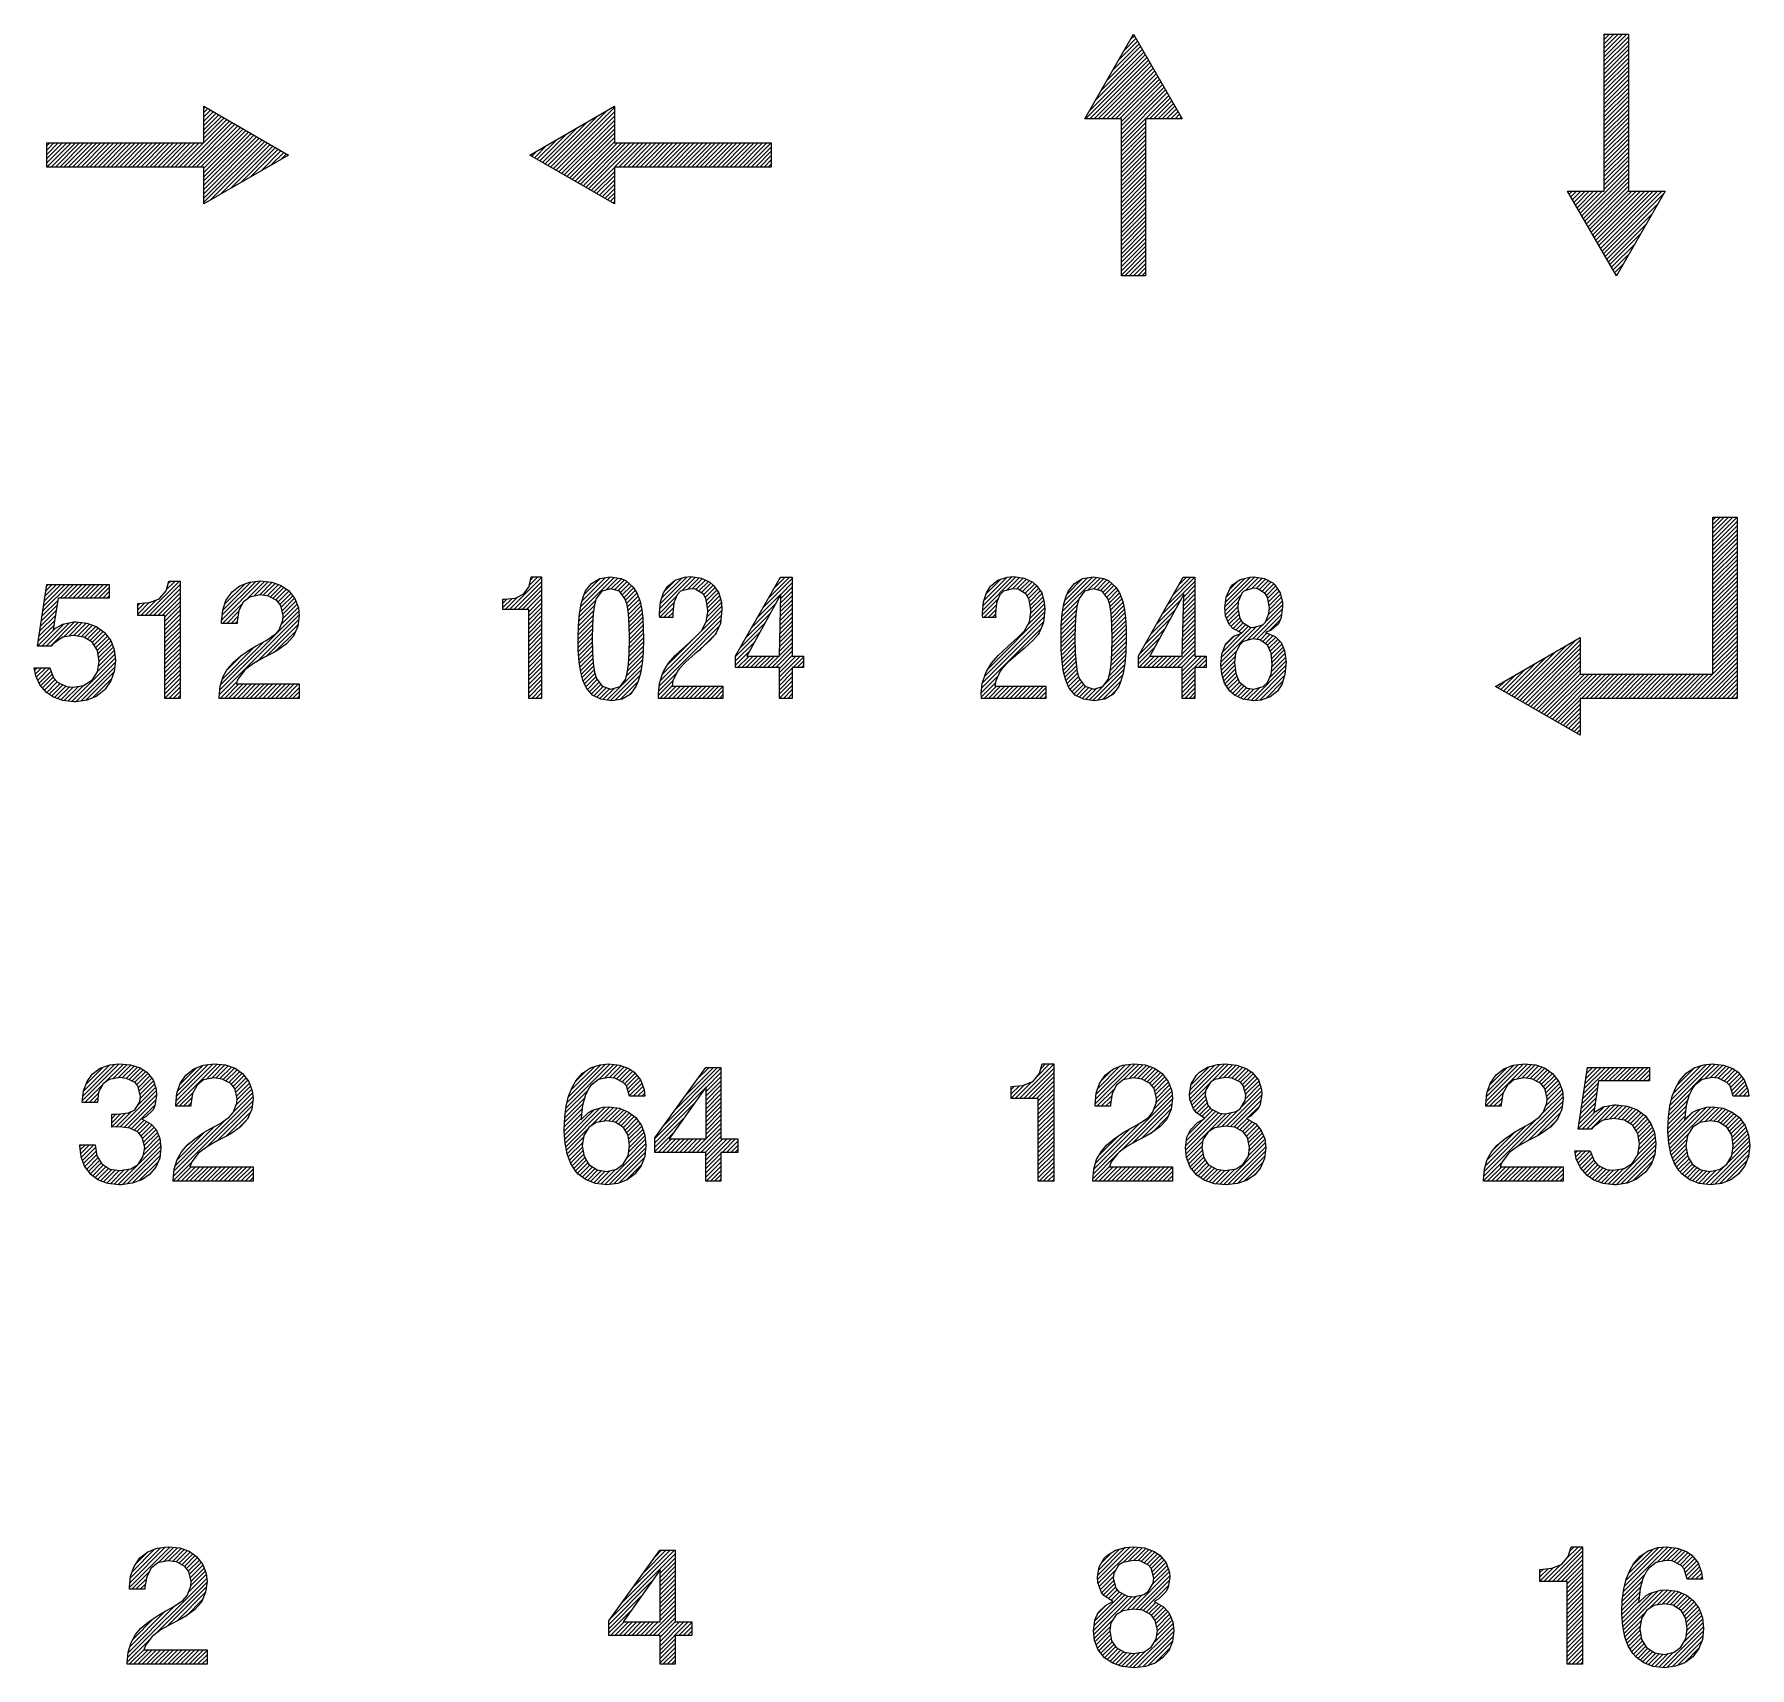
# Model space of a CAD drawing. Header units: inches. Extents: x -0.05 to 7.05, y 2.24 to 9.
import ezdxf

# ---------------------------------------------------------------- set-up
doc = ezdxf.new("R2010")
doc.units = ezdxf.units.IN
doc.header["$MEASUREMENT"] = 0

msp = doc.modelspace()

# ---------------------------------------------------------------- hatches: boundary and pattern name
h = msp.add_hatch()
h.set_pattern_fill('ANSI31', color=256, scale=0.1)
h.paths.add_polyline_path([(4.5, 9), (4.2979, 8.65), (4.45, 8.65), (4.45, 8), (4.55, 8), (4.55, 8.65), (4.7021, 8.65)])
h = msp.add_hatch()
h.set_pattern_fill('ANSI31', color=256, scale=0.1)
h.paths.add_polyline_path([(6.7021, 8.35), (6.55, 8.35), (6.55, 9), (6.45, 9), (6.45, 8.35), (6.2979, 8.35), (6.5, 8)])
h = msp.add_hatch()
h.set_pattern_fill('ANSI31', color=256, scale=0.1)
h.paths.add_polyline_path([(0, 8.55), (0.65, 8.55), (0.65, 8.7021), (1, 8.5), (0.65, 8.2979), (0.65, 8.45), (0, 8.45)])
h = msp.add_hatch()
h.set_pattern_fill('ANSI31', color=256, scale=0.1)
h.paths.add_polyline_path([(2.35, 8.45), (3, 8.45), (3, 8.55), (2.35, 8.55), (2.35, 8.7021), (2, 8.5), (2.35, 8.2979)])
h = msp.add_hatch()
h.set_pattern_fill('ANSI31', color=256, scale=0.1)
h.paths.add_polyline_path([(7, 7), (6.9, 7), (6.9, 6.35), (6.35, 6.35), (6.35, 6.5021), (6, 6.3), (6.35, 6.0979), (6.35, 6.25), (7, 6.25)])
h = msp.add_hatch()
h.set_pattern_fill('ANSI31', color=256, scale=0.1)
h.paths.add_polyline_path([(3.0391, 6.6813), (2.8982, 6.4256), (3.0334, 6.4256)], flags=16)
h.paths.add_polyline_path([(1.9953, 6.2503), (1.9953, 6.6182), (1.8888, 6.6182), (1.8888, 6.6608), (1.8953, 6.6608), (1.9412, 6.6657), (1.9756, 6.6829), (1.9969, 6.714), (2.0051, 6.7534), (2.0485, 6.7534), (2.0485, 6.2503)])
h.paths.add_polyline_path([(2.2345, 6.2929), (2.2321, 6.2978), (2.2198, 6.3249), (2.2116, 6.3593), (2.205, 6.4011), (2.2009, 6.4502), (2.2001, 6.4977), (2.2017, 6.5526), (2.2058, 6.6002), (2.2124, 6.6411), (2.2222, 6.6739), (2.2312, 6.696), (2.2558, 6.7263), (2.2894, 6.746), (2.3332, 6.7529), (2.3779, 6.746), (2.3984, 6.737), (2.4279, 6.71), (2.4434, 6.687), (2.4574, 6.651), (2.4639, 6.6174), (2.468, 6.583), (2.4697, 6.5395), (2.4705, 6.4969), (2.4688, 6.442), (2.4647, 6.3945), (2.4582, 6.3544), (2.4492, 6.3208), (2.4394, 6.2987), (2.4156, 6.2667), (2.3828, 6.247), (2.3391, 6.2402), (2.2943, 6.2462), (2.2599, 6.2634)])
h.paths.add_polyline_path([(2.5336, 6.2503), (2.5328, 6.2577), (2.5328, 6.2692), (2.5368, 6.3118), (2.5491, 6.3511), (2.5541, 6.3617), (2.5745, 6.3953), (2.6024, 6.4281), (2.6204, 6.4445), (2.6442, 6.4658), (2.6835, 6.5018), (2.7089, 6.5264), (2.7114, 6.5297), (2.731, 6.5666), (2.7376, 6.6075), (2.7376, 6.6149), (2.731, 6.6592), (2.7187, 6.6813), (2.6851, 6.7018), (2.6638, 6.7042), (2.6245, 6.6936), (2.6098, 6.6788), (2.5958, 6.6452), (2.5917, 6.601), (2.5917, 6.5952), (2.5917, 6.5846), (2.5385, 6.5846), (2.5377, 6.5936), (2.5377, 6.6026), (2.5418, 6.6493), (2.5541, 6.6878), (2.5713, 6.7149), (2.6016, 6.7394), (2.6401, 6.7517), (2.6663, 6.7542), (2.7105, 6.7485), (2.7458, 6.7313), (2.7613, 6.7181), (2.7826, 6.687), (2.7933, 6.6469), (2.7949, 6.6182), (2.7917, 6.5748), (2.7892, 6.5608), (2.772, 6.5215), (2.7671, 6.5141), (2.7458, 6.4896), (2.7089, 6.456), (2.7024, 6.4502), (2.6827, 6.4347), (2.6458, 6.4019), (2.6196, 6.3732), (2.6114, 6.3626), (2.5926, 6.3232), (2.5893, 6.3011), (2.7998, 6.3011), (2.7998, 6.2503)])
h.paths.add_polyline_path([(2.8523, 6.3781), (2.8523, 6.4265), (3.0383, 6.7526), (3.0866, 6.7526), (3.0866, 6.4256), (3.1333, 6.4256), (3.1333, 6.3781), (3.0866, 6.3781), (3.0866, 6.2503), (3.0334, 6.2503), (3.0334, 6.3781)])
h.paths.add_polyline_path([(2.4115, 6.5551), (2.4082, 6.6018), (2.4025, 6.6379), (2.3951, 6.6616), (2.3713, 6.6944), (2.3353, 6.7042), (2.2976, 6.6936), (2.2747, 6.6633), (2.2673, 6.637), (2.2624, 6.6002), (2.2591, 6.5526), (2.2583, 6.4986), (2.2591, 6.442), (2.2624, 6.3953), (2.2681, 6.3593), (2.2755, 6.3331), (2.2992, 6.3003), (2.3353, 6.2888), (2.3361, 6.2888), (2.3738, 6.2995), (2.3959, 6.329), (2.4033, 6.3544), (2.4082, 6.3904), (2.4115, 6.4379), (2.4123, 6.4961), (2.4123, 6.4986)], flags=16)
h = msp.add_hatch()
h.set_pattern_fill('ANSI31', color=256, scale=0.1)
h.paths.add_polyline_path([(3.8707, 6.2503), (3.8707, 6.2577), (3.8699, 6.2692), (3.874, 6.3118), (3.8871, 6.3511), (3.8912, 6.3617), (3.9117, 6.3953), (3.9403, 6.4281), (3.9575, 6.4445), (3.9813, 6.4658), (4.0206, 6.5018), (4.046, 6.5264), (4.0485, 6.5297), (4.069, 6.5666), (4.0747, 6.6075), (4.0747, 6.6149), (4.0681, 6.6592), (4.0559, 6.6813), (4.0223, 6.7018), (4.001, 6.7042), (3.9616, 6.6936), (3.9469, 6.6788), (3.933, 6.6452), (3.9289, 6.601), (3.9289, 6.5952), (3.9297, 6.5846), (3.8756, 6.5846), (3.8748, 6.5936), (3.8748, 6.6026), (3.8789, 6.6493), (3.8912, 6.6878), (3.9084, 6.7149), (3.9387, 6.7394), (3.9772, 6.7517), (4.0034, 6.7542), (4.0477, 6.7485), (4.0837, 6.7313), (4.0985, 6.7181), (4.1198, 6.687), (4.1304, 6.6469), (4.1329, 6.6182), (4.1288, 6.5748), (4.1263, 6.5608), (4.1091, 6.5215), (4.105, 6.5141), (4.0837, 6.4896), (4.0468, 6.456), (4.0395, 6.4502), (4.0206, 6.4347), (3.9829, 6.4019), (3.9567, 6.3732), (3.9485, 6.3626), (3.9297, 6.3232), (3.9264, 6.3011), (4.137, 6.3011), (4.137, 6.2503)])
h.paths.add_polyline_path([(4.2107, 6.3593), (4.2042, 6.4011), (4.2009, 6.4502), (4.2001, 6.4977), (4.2009, 6.5526), (4.205, 6.6002), (4.2115, 6.6411), (4.2214, 6.6739), (4.2312, 6.696), (4.2558, 6.7263), (4.2885, 6.746), (4.3328, 6.7528), (4.377, 6.746), (4.3975, 6.737), (4.427, 6.71), (4.4426, 6.687), (4.4565, 6.651), (4.4631, 6.6174), (4.4672, 6.583), (4.4696, 6.5395), (4.4696, 6.4969), (4.4688, 6.442), (4.4647, 6.3945), (4.4573, 6.3544), (4.4483, 6.3208), (4.4393, 6.2987), (4.4147, 6.2667), (4.3819, 6.247), (4.3387, 6.2402), (4.2935, 6.2462), (4.259, 6.2634), (4.2336, 6.2929), (4.2312, 6.2978), (4.2197, 6.3249)])
h.paths.add_polyline_path([(4.5204, 6.3781), (4.5204, 6.4265), (4.7064, 6.7526), (4.7547, 6.7526), (4.7547, 6.4256), (4.8014, 6.4256), (4.8014, 6.3781), (4.7547, 6.3781), (4.7547, 6.2503), (4.7015, 6.2503), (4.7015, 6.3781)])
h.paths.add_polyline_path([(4.8653, 6.3519), (4.8621, 6.3888), (4.8662, 6.4338), (4.8801, 6.4707), (4.885, 6.4781), (4.9145, 6.5076), (4.9489, 6.5199), (4.9112, 6.5395), (4.8957, 6.5567), (4.8817, 6.592), (4.8785, 6.6256), (4.8834, 6.6698), (4.8998, 6.7059), (4.9104, 6.7198), (4.9424, 6.7419), (4.9825, 6.7526), (4.9989, 6.7534), (5.0423, 6.7468), (5.0767, 6.7288), (5.0857, 6.7198), (5.107, 6.6878), (5.1169, 6.6469), (5.1177, 6.6288), (5.112, 6.5846), (5.1005, 6.5592), (5.0702, 6.5322), (5.0464, 6.5223), (5.0866, 6.5059), (5.1111, 6.4814), (5.1259, 6.4478), (5.1319, 6.4004), (5.1275, 6.3503), (5.1161, 6.3109), (5.0964, 6.2806), (5.0661, 6.2561), (5.0284, 6.2429), (4.9973, 6.2405), (4.9538, 6.2462), (4.9178, 6.2634), (4.8989, 6.2806), (4.8768, 6.3126)])
h.paths.add_polyline_path([(4.4106, 6.4379), (4.4123, 6.4961), (4.4123, 6.4986), (4.4106, 6.5551), (4.4073, 6.6018), (4.4016, 6.6379), (4.3951, 6.6616), (4.3705, 6.6944), (4.3344, 6.7042), (4.2967, 6.6936), (4.2746, 6.6633), (4.2672, 6.637), (4.2615, 6.6002), (4.2582, 6.5526), (4.2574, 6.4986), (4.2582, 6.442), (4.2623, 6.3953), (4.2672, 6.3593), (4.2754, 6.3331), (4.2984, 6.3003), (4.3352, 6.2888), (4.3729, 6.2995), (4.3951, 6.329), (4.4024, 6.3544), (4.4082, 6.3904)], flags=16)
h.paths.add_polyline_path([(5.0612, 6.601), (5.0636, 6.6256), (5.0554, 6.669), (5.0456, 6.6846), (5.012, 6.705), (4.9964, 6.7067), (4.9571, 6.6944), (4.9489, 6.6854), (4.9342, 6.6501), (4.9325, 6.6231), (4.9407, 6.5813), (4.9497, 6.5658), (4.9833, 6.5453), (4.9964, 6.5436), (5.0358, 6.5551), (5.0464, 6.5658)], flags=16)
h.paths.add_polyline_path([(4.708, 6.6813), (4.5671, 6.4256), (4.7015, 6.4256)], flags=16)
h.paths.add_polyline_path([(5.0702, 6.4379), (5.0554, 6.4707), (5.0235, 6.492), (4.9948, 6.4961), (4.9546, 6.4855), (4.9391, 6.4707), (4.9227, 6.4363), (4.9186, 6.3994), (4.9235, 6.3527), (4.9383, 6.3183), (4.9391, 6.3167), (4.9702, 6.2929), (4.9981, 6.2888), (5.0374, 6.2995), (5.0546, 6.3159), (5.0702, 6.3503), (5.0751, 6.3904)], flags=16)
h = msp.add_hatch()
h.set_pattern_fill('ANSI31', color=256, scale=0.1)
h.paths.add_polyline_path([(1.0441, 6.2503), (0.7139, 6.2503), (0.7139, 6.2544), (0.718, 6.3003), (0.7294, 6.3404), (0.7475, 6.3724), (0.7712, 6.3994), (0.8032, 6.4265), (0.8425, 6.4535), (0.8663, 6.4674), (0.9081, 6.4896), (0.9449, 6.5158), (0.9613, 6.5346), (0.9769, 6.5739), (0.9785, 6.5928), (0.9687, 6.6346), (0.9523, 6.6551), (0.9171, 6.6739), (0.8827, 6.6788), (0.84, 6.6698), (0.813, 6.6485), (0.7942, 6.6141), (0.7876, 6.569), (0.7876, 6.5608), (0.7237, 6.5608), (0.7237, 6.569), (0.7286, 6.6157), (0.7417, 6.6551), (0.7668, 6.6908), (0.7991, 6.7157), (0.8384, 6.7313), (0.8843, 6.7363), (0.931, 6.7313), (0.9703, 6.7173), (1.0006, 6.6968), (1.0269, 6.6641), (1.0416, 6.6256), (1.0441, 6.592), (1.0391, 6.5485), (1.0208, 6.5076), (0.9924, 6.4756), (0.9564, 6.4494), (0.94, 6.4396), (0.899, 6.4191), (0.8556, 6.3945), (0.8237, 6.3708), (0.8179, 6.365), (0.7909, 6.3298), (0.7835, 6.3101), (1.0441, 6.3101)])
h.paths.add_polyline_path([(0.5516, 6.2503), (0.4886, 6.2503), (0.4886, 6.5936), (0.3763, 6.5936), (0.3763, 6.6428), (0.4247, 6.6477), (0.4615, 6.6616), (0.4681, 6.6657), (0.4935, 6.696), (0.5049, 6.7362), (0.5516, 6.7362)])
h.paths.add_polyline_path([(0.2788, 6.3617), (0.2649, 6.3224), (0.2411, 6.2888), (0.2362, 6.2831), (0.2034, 6.2585), (0.1658, 6.2429), (0.1215, 6.2364), (0.1117, 6.2364), (0.0666, 6.2413), (0.0273, 6.2552), (-0.0014, 6.2749), (-0.0292, 6.306), (-0.0465, 6.3437), (-0.0522, 6.3765), (0.0125, 6.3765), (0.0273, 6.3355), (0.0437, 6.3175), (0.0805, 6.2995), (0.1084, 6.2962), (0.1518, 6.3036), (0.1862, 6.3249), (0.1871, 6.3257), (0.2092, 6.3601), (0.2165, 6.4035), (0.2092, 6.4478), (0.187, 6.4827), (0.1535, 6.5035), (0.11, 6.5109), (0.1092, 6.5109), (0.0666, 6.5035), (0.0584, 6.4994), (0.024, 6.474), (0.0175, 6.4666), (-0.0383, 6.4666), (0.0003, 6.7222), (0.2575, 6.7222), (0.2575, 6.6657), (0.0461, 6.6657), (0.0265, 6.5354), (0.0664, 6.558), (0.1109, 6.5666), (0.1199, 6.5666), (0.1649, 6.5617), (0.2043, 6.5477), (0.237, 6.524), (0.2387, 6.5231), (0.2641, 6.4904), (0.2788, 6.4519), (0.2837, 6.4068)])
h = msp.add_hatch()
h.set_pattern_fill('ANSI31', color=256, scale=0.1)
h.paths.add_polyline_path([(0.8106, 4.6969), (0.836, 4.6641), (0.8507, 4.6256), (0.854, 4.5928), (0.8482, 4.5486), (0.8309, 4.5077), (0.8024, 4.4757), (0.7663, 4.4495), (0.7499, 4.4405), (0.7081, 4.4191), (0.6647, 4.3946), (0.6328, 4.3708), (0.627, 4.3651), (0.6, 4.3307), (0.5926, 4.3102), (0.854, 4.3102), (0.854, 4.2504), (0.523, 4.2504), (0.523, 4.2545), (0.5271, 4.3003), (0.5394, 4.3405), (0.5574, 4.3724), (0.5803, 4.4003), (0.6123, 4.4265), (0.6516, 4.4536), (0.6762, 4.4675), (0.7172, 4.4896), (0.7548, 4.5158), (0.7712, 4.5347), (0.786, 4.574), (0.7876, 4.5928), (0.7778, 4.6346), (0.7614, 4.6551), (0.7262, 4.674), (0.6918, 4.6789), (0.6491, 4.6699), (0.6221, 4.6486), (0.6033, 4.6141), (0.5967, 4.5691), (0.5967, 4.5609), (0.5336, 4.5609), (0.5336, 4.5691), (0.5377, 4.6158), (0.5516, 4.6551), (0.5748, 4.6893), (0.609, 4.7166), (0.6475, 4.7313), (0.6933, 4.7363), (0.7401, 4.7321), (0.7794, 4.7182)])
h.paths.add_polyline_path([(0.414, 4.7018), (0.4394, 4.6707), (0.4525, 4.6314), (0.4542, 4.6068), (0.4468, 4.5625), (0.4394, 4.547), (0.4091, 4.5175), (0.3935, 4.5093), (0.432, 4.4872), (0.4525, 4.465), (0.4681, 4.4273), (0.4722, 4.3905), (0.4673, 4.3462), (0.4509, 4.3085), (0.4255, 4.2782), (0.3927, 4.2561), (0.3534, 4.2422), (0.3075, 4.2364), (0.2985, 4.2364), (0.2526, 4.2414), (0.2141, 4.2553), (0.1793, 4.2805), (0.1805, 4.2807), (0.1559, 4.3126), (0.1412, 4.3511), (0.1363, 4.397), (0.1363, 4.4019), (0.1993, 4.4019), (0.2067, 4.3561), (0.2272, 4.3225), (0.2608, 4.3012), (0.3026, 4.2946), (0.3476, 4.302), (0.378, 4.32), (0.3993, 4.3544), (0.405, 4.3905), (0.3952, 4.4323), (0.378, 4.4536), (0.3435, 4.4708), (0.3026, 4.4757), (0.2682, 4.4739), (0.2682, 4.5289), (0.2772, 4.5289), (0.2895, 4.5281), (0.3378, 4.5339), (0.364, 4.5461), (0.3845, 4.5789), (0.3878, 4.6035), (0.3771, 4.6453), (0.3657, 4.66), (0.3296, 4.6764), (0.3026, 4.6797), (0.2583, 4.6715), (0.2329, 4.6535), (0.2141, 4.6199), (0.2092, 4.5765), (0.1466, 4.5765), (0.1518, 4.6256), (0.1666, 4.6641), (0.1879, 4.6936), (0.2206, 4.7182), (0.26, 4.7329), (0.2985, 4.7362), (0.346, 4.7321), (0.3861, 4.7198)])
h = msp.add_hatch()
h.set_pattern_fill('ANSI31', color=256, scale=0.1)
h.paths.add_polyline_path([(2.7302, 4.642), (2.577, 4.4257), (2.7302, 4.4257)], flags=16)
h.paths.add_polyline_path([(2.2517, 4.7207), (2.2911, 4.7329), (2.3255, 4.7362), (2.3722, 4.7313), (2.4107, 4.7174), (2.4328, 4.7018), (2.4582, 4.6707), (2.4729, 4.6305), (2.477, 4.6027), (2.4123, 4.6027), (2.4, 4.6453), (2.3869, 4.66), (2.3517, 4.6772), (2.3255, 4.6797), (2.2845, 4.6715), (2.2525, 4.6469), (2.2444, 4.6363), (2.2296, 4.6043), (2.2181, 4.5642), (2.2124, 4.5142), (2.2116, 4.5052), (2.2435, 4.5347), (2.2616, 4.5445), (2.3025, 4.5568), (2.3263, 4.5584), (2.3713, 4.5527), (2.409, 4.5371), (2.4385, 4.5142), (2.4623, 4.4814), (2.4762, 4.4421), (2.4811, 4.3987), (2.4762, 4.3536), (2.4615, 4.3151), (2.4361, 4.2823), (2.4361, 4.2815), (2.4033, 4.2569), (2.364, 4.2414), (2.3185, 4.2363), (2.2722, 4.2414), (2.2337, 4.2561), (2.2009, 4.2799), (2.1878, 4.2954), (2.1682, 4.3266), (2.1542, 4.3643), (2.146, 4.4077), (2.1428, 4.4568), (2.1428, 4.4642), (2.1444, 4.5158), (2.151, 4.5617), (2.1608, 4.6027), (2.1747, 4.6387), (2.1903, 4.6658), (2.2181, 4.6977)])
h.paths.add_polyline_path([(2.7286, 4.7223), (2.7917, 4.7223), (2.7917, 4.4257), (2.8613, 4.4257), (2.8613, 4.37), (2.7917, 4.37), (2.7917, 4.2504), (2.7294, 4.2504), (2.7294, 4.37), (2.518, 4.37), (2.518, 4.4306)])
h.paths.add_polyline_path([(2.4131, 4.3978), (2.4066, 4.4421), (2.3877, 4.4732), (2.3533, 4.4953), (2.3189, 4.5011), (2.2747, 4.4937), (2.2444, 4.4732), (2.2239, 4.4396), (2.2173, 4.397), (2.2247, 4.3528), (2.2444, 4.32), (2.2788, 4.2979), (2.3173, 4.2913), (2.3591, 4.3003), (2.3869, 4.3208), (2.4074, 4.3552)], flags=16)
h = msp.add_hatch()
h.set_pattern_fill('ANSI31', color=256, scale=0.1)
h.paths.add_polyline_path([(3.9936, 4.6428), (4.0419, 4.6477), (4.0788, 4.6617), (4.0854, 4.6658), (4.1108, 4.6961), (4.1222, 4.7362), (4.1697, 4.7362), (4.1697, 4.2504), (4.1058, 4.2504), (4.1058, 4.5937), (3.9936, 4.5937)])
h.paths.add_polyline_path([(4.359, 4.6551), (4.383, 4.6894), (4.4172, 4.7166), (4.4557, 4.7313), (4.5015, 4.7363), (4.5483, 4.7321), (4.5876, 4.7182), (4.6187, 4.6969), (4.6441, 4.6641), (4.6589, 4.6256), (4.6622, 4.5928), (4.6564, 4.5486), (4.6392, 4.5101), (4.6368, 4.5052), (4.6097, 4.4757), (4.5737, 4.4495), (4.5573, 4.4405), (4.5163, 4.4191), (4.4729, 4.3946), (4.4409, 4.3708), (4.4352, 4.3651), (4.4082, 4.3307), (4.4008, 4.3102), (4.6622, 4.3102), (4.6622, 4.2504), (4.3311, 4.2504), (4.3311, 4.2545), (4.3352, 4.3003), (4.3475, 4.3405), (4.3656, 4.3724), (4.3885, 4.4003), (4.4205, 4.4265), (4.4598, 4.4536), (4.4844, 4.4675), (4.5253, 4.4896), (4.563, 4.5158), (4.5794, 4.5347), (4.5941, 4.574), (4.5958, 4.5928), (4.586, 4.6346), (4.5696, 4.6551), (4.5343, 4.674), (4.4999, 4.6789), (4.4573, 4.6699), (4.4303, 4.6486), (4.4114, 4.6141), (4.4049, 4.5691), (4.4049, 4.5609), (4.3418, 4.5609), (4.3418, 4.5691), (4.3459, 4.6158)])
h.paths.add_polyline_path([(4.7392, 4.6543), (4.7605, 4.6895), (4.7728, 4.7018), (4.8072, 4.7231), (4.8481, 4.7338), (4.8817, 4.7362), (4.9276, 4.7313), (4.9669, 4.7174), (4.9907, 4.7018), (5.0177, 4.6699), (5.0308, 4.6305), (5.0317, 4.6117), (5.0243, 4.5683), (5.0161, 4.5502), (4.9866, 4.5207), (4.9678, 4.5101), (5.0063, 4.488), (5.0276, 4.4642), (5.044, 4.4265), (5.048, 4.3888), (5.0431, 4.3446), (5.0267, 4.3061), (5.003, 4.2774), (4.9702, 4.2553), (4.9309, 4.2414), (4.8835, 4.2363), (4.835, 4.2405), (4.7949, 4.2536), (4.7598, 4.2773), (4.7605, 4.2774), (4.7343, 4.3094), (4.7195, 4.3487), (4.7154, 4.3888), (4.7211, 4.4331), (4.7359, 4.4642), (4.7646, 4.4937), (4.7957, 4.5101), (4.7596, 4.5355), (4.7482, 4.5502), (4.7334, 4.5887), (4.7318, 4.6117)])
h.paths.add_polyline_path([(4.9653, 4.6068), (4.9546, 4.6477), (4.9432, 4.6608), (4.9071, 4.6781), (4.8817, 4.6805), (4.8375, 4.6723), (4.8195, 4.6608), (4.799, 4.6264), (4.7973, 4.6068), (4.808, 4.565), (4.8203, 4.5511), (4.8563, 4.5322), (4.8817, 4.5298), (4.9243, 4.5388), (4.9424, 4.5511), (4.9628, 4.5855)], flags=16)
h.paths.add_polyline_path([(4.9809, 4.3905), (4.9719, 4.4323), (4.9546, 4.4552), (4.9194, 4.474), (4.8817, 4.479), (4.8367, 4.4716), (4.8088, 4.4552), (4.7875, 4.4216), (4.7826, 4.3905), (4.7908, 4.347), (4.8088, 4.32), (4.8432, 4.3003), (4.8817, 4.2946), (4.9252, 4.302), (4.9546, 4.3208), (4.9759, 4.3544)], flags=16)
h = msp.add_hatch()
h.set_pattern_fill('ANSI31', color=256, scale=0.1)
h.paths.add_polyline_path([(5.964, 4.6158), (5.9772, 4.6551), (6.0022, 4.6909), (6.0345, 4.7166), (6.073, 4.7313), (6.1196, 4.7363), (6.1664, 4.7321), (6.2057, 4.7182), (6.2361, 4.6969), (6.2623, 4.6641), (6.277, 4.6256), (6.2795, 4.5928), (6.2746, 4.5486), (6.2563, 4.5076), (6.2279, 4.4757), (6.1918, 4.4495), (6.1754, 4.4405), (6.1345, 4.4191), (6.091, 4.3946), (6.0591, 4.3708), (6.0533, 4.3651), (6.0263, 4.3307), (6.0181, 4.3102), (6.2795, 4.3102), (6.2795, 4.2504), (5.9493, 4.2504), (5.9493, 4.2545), (5.9534, 4.3003), (5.9649, 4.3405), (5.9829, 4.3724), (6.0066, 4.4003), (6.0378, 4.4265), (6.0779, 4.4536), (6.1017, 4.4675), (6.1427, 4.4896), (6.1803, 4.5158), (6.1967, 4.5347), (6.2123, 4.574), (6.2139, 4.5928), (6.2041, 4.6346), (6.1877, 4.6551), (6.1525, 4.674), (6.1181, 4.6789), (6.0755, 4.6699), (6.0484, 4.6486), (6.0296, 4.6141), (6.023, 4.5691), (6.023, 4.5609), (5.9591, 4.5609), (5.9591, 4.5691)])
h.paths.add_polyline_path([(6.3803, 4.7223), (6.6375, 4.7223), (6.6375, 4.6658), (6.4253, 4.6658), (6.4065, 4.5355), (6.4452, 4.5587), (6.49, 4.5666), (6.4991, 4.5666), (6.5449, 4.5617), (6.5843, 4.5478), (6.617, 4.524), (6.6187, 4.5232), (6.6433, 4.4904), (6.658, 4.4519), (6.6629, 4.4069), (6.6588, 4.3618), (6.6449, 4.3225), (6.6211, 4.2889), (6.6154, 4.284), (6.5834, 4.2586), (6.5449, 4.243), (6.5007, 4.2364), (6.4909, 4.2364), (6.4458, 4.2414), (6.4065, 4.2553), (6.3786, 4.2749), (6.3508, 4.3061), (6.3336, 4.3438), (6.3278, 4.3765), (6.3917, 4.3765), (6.4073, 4.3356), (6.4237, 4.3176), (6.4597, 4.2995), (6.4884, 4.2963), (6.5318, 4.3036), (6.5654, 4.3244), (6.5884, 4.3602), (6.5957, 4.4036), (6.5892, 4.4478), (6.5679, 4.4814), (6.5671, 4.4822), (6.5335, 4.5035), (6.4892, 4.5109), (6.4458, 4.5035), (6.4376, 4.4994), (6.404, 4.474), (6.3975, 4.4667), (6.3417, 4.4667)])
h.paths.add_polyline_path([(6.7317, 4.6027), (6.7457, 4.6387), (6.7612, 4.6658), (6.7891, 4.6977), (6.8227, 4.7207), (6.862, 4.7329), (6.8964, 4.7362), (6.9431, 4.7313), (6.9816, 4.7174), (7.0038, 4.7018), (7.0292, 4.6707), (7.0439, 4.6305), (7.048, 4.6027), (6.9833, 4.6027), (6.971, 4.6453), (6.9579, 4.66), (6.9218, 4.6772), (6.8964, 4.6797), (6.8555, 4.6715), (6.8235, 4.6469), (6.8153, 4.6363), (6.8006, 4.6043), (6.7891, 4.5642), (6.7834, 4.5142), (6.7825, 4.5052), (6.8145, 4.5347), (6.8325, 4.5445), (6.8735, 4.5568), (6.8972, 4.5584), (6.9423, 4.5527), (6.98, 4.5371), (7.0095, 4.5142), (7.0332, 4.4814), (7.0472, 4.4421), (7.0521, 4.3987), (7.0472, 4.3536), (7.0324, 4.3151), (7.007, 4.2823), (7.007, 4.2815), (6.9743, 4.2569), (6.9349, 4.2414), (6.8895, 4.2363), (6.8432, 4.2414), (6.8038, 4.2561), (6.7719, 4.2799), (6.7588, 4.2954), (6.7391, 4.3266), (6.7252, 4.3643), (6.717, 4.4077), (6.7137, 4.4568), (6.7137, 4.4642), (6.7154, 4.5158), (6.7219, 4.5617)])
h.paths.add_polyline_path([(6.9841, 4.3978), (6.9775, 4.4421), (6.9587, 4.4732), (6.9243, 4.4953), (6.8899, 4.5011), (6.8456, 4.4937), (6.8153, 4.4732), (6.7948, 4.4396), (6.7883, 4.397), (6.7956, 4.3528), (6.8153, 4.32), (6.8497, 4.2979), (6.8882, 4.2913), (6.93, 4.3003), (6.9579, 4.3208), (6.9784, 4.3552)], flags=16)
h = msp.add_hatch()
h.set_pattern_fill('ANSI31', color=256, scale=0.1)
h.paths.add_polyline_path([(0.55, 2.7322), (0.5893, 2.7183), (0.6197, 2.6969), (0.6459, 2.6642), (0.6598, 2.6257), (0.6631, 2.5929), (0.6573, 2.5487), (0.64, 2.5078), (0.6115, 2.4757), (0.5754, 2.4495), (0.559, 2.4405), (0.5181, 2.4192), (0.4738, 2.3946), (0.4427, 2.3709), (0.4361, 2.3651), (0.4099, 2.3307), (0.4017, 2.3102), (0.6631, 2.3102), (0.6631, 2.2504), (0.3321, 2.2504), (0.3321, 2.2545), (0.3362, 2.3004), (0.3485, 2.3405), (0.3665, 2.3733), (0.3894, 2.4004), (0.4214, 2.4266), (0.4615, 2.4536), (0.4853, 2.4675), (0.5263, 2.4897), (0.5639, 2.5159), (0.5803, 2.5347), (0.5959, 2.5741), (0.5975, 2.5929), (0.5877, 2.6347), (0.5713, 2.6552), (0.5361, 2.674), (0.5009, 2.6789), (0.4591, 2.6699), (0.4312, 2.6486), (0.4132, 2.6142), (0.4058, 2.5691), (0.4058, 2.5609), (0.3427, 2.5609), (0.3427, 2.5691), (0.3468, 2.6158), (0.3607, 2.6552), (0.3851, 2.6912), (0.4181, 2.7166), (0.4566, 2.7314), (0.5028, 2.7364)])
h = msp.add_hatch()
h.set_pattern_fill('ANSI31', color=256, scale=0.1)
h.paths.add_polyline_path([(2.5385, 2.7223), (2.6016, 2.7223), (2.6016, 2.4258), (2.6704, 2.4258), (2.6704, 2.37), (2.6016, 2.37), (2.6016, 2.2504), (2.5393, 2.2504), (2.5393, 2.37), (2.3271, 2.37), (2.3271, 2.4307)])
h.paths.add_polyline_path([(2.5393, 2.6421), (2.3861, 2.4258), (2.5393, 2.4258)], flags=16)
h = msp.add_hatch()
h.set_pattern_fill('ANSI31', color=256, scale=0.1)
h.paths.add_polyline_path([(4.3918, 2.7019), (4.4254, 2.7232), (4.4672, 2.7338), (4.4999, 2.7363), (4.5458, 2.7322), (4.5851, 2.7174), (4.6089, 2.7019), (4.6359, 2.6699), (4.649, 2.6306), (4.6507, 2.6117), (4.6433, 2.5683), (4.6343, 2.5503), (4.6048, 2.5208), (4.586, 2.5101), (4.6245, 2.488), (4.6466, 2.4643), (4.663, 2.4266), (4.6671, 2.3889), (4.6613, 2.3446), (4.6458, 2.3061), (4.622, 2.2783), (4.5892, 2.2553), (4.5499, 2.2414), (4.5022, 2.2363), (4.4532, 2.2406), (4.4139, 2.2545), (4.3801, 2.2765), (4.3533, 2.3102), (4.3385, 2.3487), (4.3344, 2.3889), (4.3402, 2.4331), (4.3541, 2.4643), (4.3836, 2.4938), (4.4147, 2.5101), (4.3778, 2.5355), (4.3664, 2.5503), (4.3525, 2.5888), (4.3508, 2.6117), (4.3574, 2.6543), (4.3787, 2.6896)])
h.paths.add_polyline_path([(4.5819, 2.5863), (4.5843, 2.6068), (4.5737, 2.6478), (4.5622, 2.6609), (4.5261, 2.6781), (4.4999, 2.6806), (4.4565, 2.6724), (4.4385, 2.6609), (4.418, 2.6265), (4.4155, 2.6068), (4.427, 2.5659), (4.4385, 2.5511), (4.4753, 2.5323), (4.4999, 2.5298), (4.5425, 2.5388), (4.5614, 2.5511)], flags=16)
h.paths.add_polyline_path([(4.5901, 2.4323), (4.5728, 2.4553), (4.5376, 2.4741), (4.4999, 2.479), (4.4557, 2.4716), (4.4278, 2.4553), (4.4057, 2.4217), (4.4016, 2.3905), (4.409, 2.3471), (4.4278, 2.3201), (4.4622, 2.3004), (4.4999, 2.2947), (4.5442, 2.302), (4.5728, 2.3209), (4.5941, 2.3545), (4.5991, 2.3905)], flags=16)
h = msp.add_hatch()
h.set_pattern_fill('ANSI31', color=256, scale=0.1)
h.paths.add_polyline_path([(6.1836, 2.6429), (6.2328, 2.6478), (6.2688, 2.6617), (6.2754, 2.6666), (6.3008, 2.6961), (6.3123, 2.7363), (6.3598, 2.7363), (6.3598, 2.2504), (6.2959, 2.2504), (6.2959, 2.5937), (6.1836, 2.5937)])
h.paths.add_polyline_path([(6.5703, 2.6658), (6.599, 2.6978), (6.6318, 2.7207), (6.6711, 2.7338), (6.7055, 2.7363), (6.7522, 2.7314), (6.7907, 2.7174), (6.8129, 2.7019), (6.8383, 2.6707), (6.853, 2.6306), (6.8571, 2.6027), (6.7932, 2.6027), (6.7801, 2.6453), (6.7678, 2.6601), (6.7317, 2.6781), (6.7063, 2.6797), (6.6646, 2.6715), (6.6326, 2.647), (6.6252, 2.6363), (6.6097, 2.6052), (6.599, 2.5642), (6.5925, 2.5142), (6.5916, 2.5052), (6.6236, 2.5347), (6.6416, 2.5446), (6.6826, 2.5568), (6.7063, 2.5585), (6.7514, 2.5527), (6.7899, 2.5372), (6.8186, 2.5142), (6.8423, 2.4815), (6.8563, 2.4421), (6.8612, 2.3987), (6.8563, 2.3537), (6.8415, 2.3151), (6.8166, 2.2819), (6.7834, 2.257), (6.7448, 2.2422), (6.6987, 2.2363), (6.6523, 2.2414), (6.6138, 2.2562), (6.5818, 2.2799), (6.5679, 2.2955), (6.549, 2.3266), (6.5351, 2.3643), (6.5261, 2.4077), (6.5228, 2.4569), (6.5228, 2.4643), (6.5245, 2.5159), (6.531, 2.5618), (6.5408, 2.6027), (6.5556, 2.6388)])
h.paths.add_polyline_path([(6.7866, 2.4421), (6.7678, 2.4733), (6.7334, 2.4954), (6.699, 2.5011), (6.6555, 2.4938), (6.6252, 2.4733), (6.6039, 2.4397), (6.5974, 2.3971), (6.6047, 2.3528), (6.6252, 2.3201), (6.6588, 2.2979), (6.6973, 2.2914), (6.7391, 2.3004), (6.767, 2.3209), (6.7875, 2.3553), (6.7932, 2.3979)], flags=16)

# ---------------------------------------------------------------- linework, layer by layer
for points in [[(4.45, 8), (4.45, 8.65), (4.2979, 8.65), (4.5, 9), (4.7021, 8.65), (4.55, 8.65), (4.55, 8)], [(6.55, 9), (6.55, 8.35), (6.7021, 8.35), (6.5, 8), (6.2979, 8.35), (6.45, 8.35), (6.45, 9)], [(0, 8.55), (0.65, 8.55), (0.65, 8.7021), (1, 8.5), (0.65, 8.2979), (0.65, 8.45), (0, 8.45)], [(3, 8.45), (2.35, 8.45), (2.35, 8.2979), (2, 8.5), (2.35, 8.7021), (2.35, 8.55), (3, 8.55)], [(7, 6.25), (6.35, 6.25), (6.35, 6.0979), (6, 6.3), (6.35, 6.5021), (6.35, 6.35), (6.9, 6.35), (6.9, 7), (7, 7)], [(1.9953, 6.2503), (1.9953, 6.6182), (1.8888, 6.6182), (1.8888, 6.6608), (1.8953, 6.6608), (1.9412, 6.6657), (1.9756, 6.6829), (1.9969, 6.714), (2.0051, 6.7534), (2.0485, 6.7534), (2.0485, 6.2503)], [(2.2345, 6.2929), (2.2321, 6.2978), (2.2198, 6.3249), (2.2116, 6.3593), (2.205, 6.4011), (2.2009, 6.4502), (2.2001, 6.4977), (2.2017, 6.5526), (2.2058, 6.6002), (2.2124, 6.6411), (2.2222, 6.6739), (2.2312, 6.696), (2.2558, 6.7263), (2.2894, 6.746), (2.3332, 6.7529), (2.3779, 6.746), (2.3984, 6.737), (2.4279, 6.71), (2.4434, 6.687), (2.4574, 6.651), (2.4639, 6.6174), (2.468, 6.583), (2.4697, 6.5395), (2.4705, 6.4969), (2.4688, 6.442), (2.4647, 6.3945), (2.4582, 6.3544), (2.4492, 6.3208), (2.4394, 6.2987), (2.4156, 6.2667), (2.3828, 6.247), (2.3391, 6.2402), (2.2943, 6.2462), (2.2599, 6.2634)], [(2.5336, 6.2503), (2.5328, 6.2577), (2.5328, 6.2692), (2.5368, 6.3118), (2.5491, 6.3511), (2.5541, 6.3617), (2.5745, 6.3953), (2.6024, 6.4281), (2.6204, 6.4445), (2.6442, 6.4658), (2.6835, 6.5018), (2.7089, 6.5264), (2.7114, 6.5297), (2.731, 6.5666), (2.7376, 6.6075), (2.7376, 6.6149), (2.731, 6.6592), (2.7187, 6.6813), (2.6851, 6.7018), (2.6638, 6.7042), (2.6245, 6.6936), (2.6098, 6.6788), (2.5958, 6.6452), (2.5917, 6.601), (2.5917, 6.5952), (2.5917, 6.5846), (2.5385, 6.5846), (2.5377, 6.5936), (2.5377, 6.6026), (2.5418, 6.6493), (2.5541, 6.6878), (2.5713, 6.7149), (2.6016, 6.7394), (2.6401, 6.7517), (2.6663, 6.7542), (2.7105, 6.7485), (2.7458, 6.7313), (2.7613, 6.7181), (2.7826, 6.687), (2.7933, 6.6469), (2.7949, 6.6182), (2.7917, 6.5748), (2.7892, 6.5608), (2.772, 6.5215), (2.7671, 6.5141), (2.7458, 6.4896), (2.7089, 6.456), (2.7024, 6.4502), (2.6827, 6.4347), (2.6458, 6.4019), (2.6196, 6.3732), (2.6114, 6.3626), (2.5926, 6.3232), (2.5893, 6.3011), (2.7998, 6.3011), (2.7998, 6.2503)], [(2.8523, 6.3781), (2.8523, 6.4265), (3.0383, 6.7526), (3.0866, 6.7526), (3.0866, 6.4256), (3.1333, 6.4256), (3.1333, 6.3781), (3.0866, 6.3781), (3.0866, 6.2503), (3.0334, 6.2503), (3.0334, 6.3781)], [(3.8707, 6.2503), (3.8707, 6.2577), (3.8699, 6.2692), (3.874, 6.3118), (3.8871, 6.3511), (3.8912, 6.3617), (3.9117, 6.3953), (3.9403, 6.4281), (3.9575, 6.4445), (3.9813, 6.4658), (4.0206, 6.5018), (4.046, 6.5264), (4.0485, 6.5297), (4.069, 6.5666), (4.0747, 6.6075), (4.0747, 6.6149), (4.0681, 6.6592), (4.0559, 6.6813), (4.0223, 6.7018), (4.001, 6.7042), (3.9616, 6.6936), (3.9469, 6.6788), (3.933, 6.6452), (3.9289, 6.601), (3.9289, 6.5952), (3.9297, 6.5846), (3.8756, 6.5846), (3.8748, 6.5936), (3.8748, 6.6026), (3.8789, 6.6493), (3.8912, 6.6878), (3.9084, 6.7149), (3.9387, 6.7394), (3.9772, 6.7517), (4.0034, 6.7542), (4.0477, 6.7485), (4.0837, 6.7313), (4.0985, 6.7181), (4.1198, 6.687), (4.1304, 6.6469), (4.1329, 6.6182), (4.1288, 6.5748), (4.1263, 6.5608), (4.1091, 6.5215), (4.105, 6.5141), (4.0837, 6.4896), (4.0468, 6.456), (4.0395, 6.4502), (4.0206, 6.4347), (3.9829, 6.4019), (3.9567, 6.3732), (3.9485, 6.3626), (3.9297, 6.3232), (3.9264, 6.3011), (4.137, 6.3011), (4.137, 6.2503)], [(4.2107, 6.3593), (4.2042, 6.4011), (4.2009, 6.4502), (4.2001, 6.4977), (4.2009, 6.5526), (4.205, 6.6002), (4.2115, 6.6411), (4.2214, 6.6739), (4.2312, 6.696), (4.2558, 6.7263), (4.2885, 6.746), (4.3328, 6.7528), (4.377, 6.746), (4.3975, 6.737), (4.427, 6.71), (4.4426, 6.687), (4.4565, 6.651), (4.4631, 6.6174), (4.4672, 6.583), (4.4696, 6.5395), (4.4696, 6.4969), (4.4688, 6.442), (4.4647, 6.3945), (4.4573, 6.3544), (4.4483, 6.3208), (4.4393, 6.2987), (4.4147, 6.2667), (4.3819, 6.247), (4.3387, 6.2402), (4.2935, 6.2462), (4.259, 6.2634), (4.2336, 6.2929), (4.2312, 6.2978), (4.2197, 6.3249)], [(4.5204, 6.3781), (4.5204, 6.4265), (4.7064, 6.7526), (4.7547, 6.7526), (4.7547, 6.4256), (4.8014, 6.4256), (4.8014, 6.3781), (4.7547, 6.3781), (4.7547, 6.2503), (4.7015, 6.2503), (4.7015, 6.3781)], [(4.8653, 6.3519), (4.8621, 6.3888), (4.8662, 6.4338), (4.8801, 6.4707), (4.885, 6.4781), (4.9145, 6.5076), (4.9489, 6.5199), (4.9112, 6.5395), (4.8957, 6.5567), (4.8817, 6.592), (4.8785, 6.6256), (4.8834, 6.6698), (4.8998, 6.7059), (4.9104, 6.7198), (4.9424, 6.7419), (4.9825, 6.7526), (4.9989, 6.7534), (5.0423, 6.7468), (5.0767, 6.7288), (5.0857, 6.7198), (5.107, 6.6878), (5.1169, 6.6469), (5.1177, 6.6288), (5.112, 6.5846), (5.1005, 6.5592), (5.0702, 6.5322), (5.0464, 6.5223), (5.0866, 6.5059), (5.1111, 6.4814), (5.1259, 6.4478), (5.1319, 6.4004), (5.1275, 6.3503), (5.1161, 6.3109), (5.0964, 6.2806), (5.0661, 6.2561), (5.0284, 6.2429), (4.9973, 6.2405), (4.9538, 6.2462), (4.9178, 6.2634), (4.8989, 6.2806), (4.8768, 6.3126)], [(0.2788, 6.3617), (0.2649, 6.3224), (0.2411, 6.2888), (0.2362, 6.2831), (0.2034, 6.2585), (0.1658, 6.2429), (0.1215, 6.2364), (0.1117, 6.2364), (0.0666, 6.2413), (0.0273, 6.2552), (-0.0014, 6.2749), (-0.0292, 6.306), (-0.0465, 6.3437), (-0.0522, 6.3765), (0.0125, 6.3765), (0.0273, 6.3355), (0.0437, 6.3175), (0.0805, 6.2995), (0.1084, 6.2962), (0.1518, 6.3036), (0.1862, 6.3249), (0.1871, 6.3257), (0.2092, 6.3601), (0.2165, 6.4035), (0.2092, 6.4478), (0.187, 6.4827), (0.1535, 6.5035), (0.11, 6.5109), (0.1092, 6.5109), (0.0666, 6.5035), (0.0584, 6.4994), (0.024, 6.474), (0.0175, 6.4666), (-0.0383, 6.4666), (0.0003, 6.7222), (0.2575, 6.7222), (0.2575, 6.6657), (0.0461, 6.6657), (0.0265, 6.5354), (0.0664, 6.558), (0.1109, 6.5666), (0.1199, 6.5666), (0.1649, 6.5617), (0.2043, 6.5477), (0.237, 6.524), (0.2387, 6.5231), (0.2641, 6.4904), (0.2788, 6.4519), (0.2837, 6.4068)], [(0.5516, 6.2503), (0.4886, 6.2503), (0.4886, 6.5936), (0.3763, 6.5936), (0.3763, 6.6428), (0.4247, 6.6477), (0.4615, 6.6616), (0.4681, 6.6657), (0.4935, 6.696), (0.5049, 6.7362), (0.5516, 6.7362)], [(1.0441, 6.2503), (0.7139, 6.2503), (0.7139, 6.2544), (0.718, 6.3003), (0.7294, 6.3404), (0.7475, 6.3724), (0.7712, 6.3994), (0.8032, 6.4265), (0.8425, 6.4535), (0.8663, 6.4674), (0.9081, 6.4896), (0.9449, 6.5158), (0.9613, 6.5346), (0.9769, 6.5739), (0.9785, 6.5928), (0.9687, 6.6346), (0.9523, 6.6551), (0.9171, 6.6739), (0.8827, 6.6788), (0.84, 6.6698), (0.813, 6.6485), (0.7942, 6.6141), (0.7876, 6.569), (0.7876, 6.5608), (0.7237, 6.5608), (0.7237, 6.569), (0.7286, 6.6157), (0.7417, 6.6551), (0.7668, 6.6908), (0.7991, 6.7157), (0.8384, 6.7313), (0.8843, 6.7363), (0.931, 6.7313), (0.9703, 6.7173), (1.0006, 6.6968), (1.0269, 6.6641), (1.0416, 6.6256), (1.0441, 6.592), (1.0391, 6.5485), (1.0208, 6.5076), (0.9924, 6.4756), (0.9564, 6.4494), (0.94, 6.4396), (0.899, 6.4191), (0.8556, 6.3945), (0.8237, 6.3708), (0.8179, 6.365), (0.7909, 6.3298), (0.7835, 6.3101), (1.0441, 6.3101)], [(2.4115, 6.5551), (2.4082, 6.6018), (2.4025, 6.6379), (2.3951, 6.6616), (2.3713, 6.6944), (2.3353, 6.7042), (2.2976, 6.6936), (2.2747, 6.6633), (2.2673, 6.637), (2.2624, 6.6002), (2.2591, 6.5526), (2.2583, 6.4986), (2.2591, 6.442), (2.2624, 6.3953), (2.2681, 6.3593), (2.2755, 6.3331), (2.2992, 6.3003), (2.3353, 6.2888), (2.3361, 6.2888), (2.3738, 6.2995), (2.3959, 6.329), (2.4033, 6.3544), (2.4082, 6.3904), (2.4115, 6.4379), (2.4123, 6.4961), (2.4123, 6.4986)], [(3.0391, 6.6813), (2.8982, 6.4256), (3.0334, 6.4256)], [(4.4106, 6.4379), (4.4123, 6.4961), (4.4123, 6.4986), (4.4106, 6.5551), (4.4073, 6.6018), (4.4016, 6.6379), (4.3951, 6.6616), (4.3705, 6.6944), (4.3344, 6.7042), (4.2967, 6.6936), (4.2746, 6.6633), (4.2672, 6.637), (4.2615, 6.6002), (4.2582, 6.5526), (4.2574, 6.4986), (4.2582, 6.442), (4.2623, 6.3953), (4.2672, 6.3593), (4.2754, 6.3331), (4.2984, 6.3003), (4.3352, 6.2888), (4.3729, 6.2995), (4.3951, 6.329), (4.4024, 6.3544), (4.4082, 6.3904)], [(4.708, 6.6813), (4.5671, 6.4256), (4.7015, 6.4256)], [(5.0612, 6.601), (5.0636, 6.6256), (5.0554, 6.669), (5.0456, 6.6846), (5.012, 6.705), (4.9964, 6.7067), (4.9571, 6.6944), (4.9489, 6.6854), (4.9342, 6.6501), (4.9325, 6.6231), (4.9407, 6.5813), (4.9497, 6.5658), (4.9833, 6.5453), (4.9964, 6.5436), (5.0358, 6.5551), (5.0464, 6.5658)], [(5.0702, 6.4379), (5.0554, 6.4707), (5.0235, 6.492), (4.9948, 6.4961), (4.9546, 6.4855), (4.9391, 6.4707), (4.9227, 6.4363), (4.9186, 6.3994), (4.9235, 6.3527), (4.9383, 6.3183), (4.9391, 6.3167), (4.9702, 6.2929), (4.9981, 6.2888), (5.0374, 6.2995), (5.0546, 6.3159), (5.0702, 6.3503), (5.0751, 6.3904)], [(0.414, 4.7018), (0.4394, 4.6707), (0.4525, 4.6314), (0.4542, 4.6068), (0.4468, 4.5625), (0.4394, 4.547), (0.4091, 4.5175), (0.3935, 4.5093), (0.432, 4.4872), (0.4525, 4.465), (0.4681, 4.4273), (0.4722, 4.3905), (0.4673, 4.3462), (0.4509, 4.3085), (0.4255, 4.2782), (0.3927, 4.2561), (0.3534, 4.2422), (0.3075, 4.2364), (0.2985, 4.2364), (0.2526, 4.2414), (0.2141, 4.2553), (0.1793, 4.2805), (0.1805, 4.2807), (0.1559, 4.3126), (0.1412, 4.3511), (0.1363, 4.397), (0.1363, 4.4019), (0.1993, 4.4019), (0.2067, 4.3561), (0.2272, 4.3225), (0.2608, 4.3012), (0.3026, 4.2946), (0.3476, 4.302), (0.378, 4.32), (0.3993, 4.3544), (0.405, 4.3905), (0.3952, 4.4323), (0.378, 4.4536), (0.3435, 4.4708), (0.3026, 4.4757), (0.2682, 4.4739), (0.2682, 4.5289), (0.2772, 4.5289), (0.2895, 4.5281), (0.3378, 4.5339), (0.364, 4.5461), (0.3845, 4.5789), (0.3878, 4.6035), (0.3771, 4.6453), (0.3657, 4.66), (0.3296, 4.6764), (0.3026, 4.6797), (0.2583, 4.6715), (0.2329, 4.6535), (0.2141, 4.6199), (0.2092, 4.5765), (0.1466, 4.5765), (0.1518, 4.6256), (0.1666, 4.6641), (0.1879, 4.6936), (0.2206, 4.7182), (0.26, 4.7329), (0.2985, 4.7362), (0.346, 4.7321), (0.3861, 4.7198)], [(0.8106, 4.6969), (0.836, 4.6641), (0.8507, 4.6256), (0.854, 4.5928), (0.8482, 4.5486), (0.8309, 4.5077), (0.8024, 4.4757), (0.7663, 4.4495), (0.7499, 4.4405), (0.7081, 4.4191), (0.6647, 4.3946), (0.6328, 4.3708), (0.627, 4.3651), (0.6, 4.3307), (0.5926, 4.3102), (0.854, 4.3102), (0.854, 4.2504), (0.523, 4.2504), (0.523, 4.2545), (0.5271, 4.3003), (0.5394, 4.3405), (0.5574, 4.3724), (0.5803, 4.4003), (0.6123, 4.4265), (0.6516, 4.4536), (0.6762, 4.4675), (0.7172, 4.4896), (0.7548, 4.5158), (0.7712, 4.5347), (0.786, 4.574), (0.7876, 4.5928), (0.7778, 4.6346), (0.7614, 4.6551), (0.7262, 4.674), (0.6918, 4.6789), (0.6491, 4.6699), (0.6221, 4.6486), (0.6033, 4.6141), (0.5967, 4.5691), (0.5967, 4.5609), (0.5336, 4.5609), (0.5336, 4.5691), (0.5377, 4.6158), (0.5516, 4.6551), (0.5748, 4.6893), (0.609, 4.7166), (0.6475, 4.7313), (0.6933, 4.7363), (0.7401, 4.7321), (0.7794, 4.7182)], [(2.2517, 4.7207), (2.2911, 4.7329), (2.3255, 4.7362), (2.3722, 4.7313), (2.4107, 4.7174), (2.4328, 4.7018), (2.4582, 4.6707), (2.4729, 4.6305), (2.477, 4.6027), (2.4123, 4.6027), (2.4, 4.6453), (2.3869, 4.66), (2.3517, 4.6772), (2.3255, 4.6797), (2.2845, 4.6715), (2.2525, 4.6469), (2.2444, 4.6363), (2.2296, 4.6043), (2.2181, 4.5642), (2.2124, 4.5142), (2.2116, 4.5052), (2.2435, 4.5347), (2.2616, 4.5445), (2.3025, 4.5568), (2.3263, 4.5584), (2.3713, 4.5527), (2.409, 4.5371), (2.4385, 4.5142), (2.4623, 4.4814), (2.4762, 4.4421), (2.4811, 4.3987), (2.4762, 4.3536), (2.4615, 4.3151), (2.4361, 4.2823), (2.4361, 4.2815), (2.4033, 4.2569), (2.364, 4.2414), (2.3185, 4.2363), (2.2722, 4.2414), (2.2337, 4.2561), (2.2009, 4.2799), (2.1878, 4.2954), (2.1682, 4.3266), (2.1542, 4.3643), (2.146, 4.4077), (2.1428, 4.4568), (2.1428, 4.4642), (2.1444, 4.5158), (2.151, 4.5617), (2.1608, 4.6027), (2.1747, 4.6387), (2.1903, 4.6658), (2.2181, 4.6977)], [(2.7286, 4.7223), (2.7917, 4.7223), (2.7917, 4.4257), (2.8613, 4.4257), (2.8613, 4.37), (2.7917, 4.37), (2.7917, 4.2504), (2.7294, 4.2504), (2.7294, 4.37), (2.518, 4.37), (2.518, 4.4306)], [(3.9936, 4.6428), (4.0419, 4.6477), (4.0788, 4.6617), (4.0854, 4.6658), (4.1108, 4.6961), (4.1222, 4.7362), (4.1697, 4.7362), (4.1697, 4.2504), (4.1058, 4.2504), (4.1058, 4.5937), (3.9936, 4.5937)], [(4.359, 4.6551), (4.383, 4.6894), (4.4172, 4.7166), (4.4557, 4.7313), (4.5015, 4.7363), (4.5483, 4.7321), (4.5876, 4.7182), (4.6187, 4.6969), (4.6441, 4.6641), (4.6589, 4.6256), (4.6622, 4.5928), (4.6564, 4.5486), (4.6392, 4.5101), (4.6368, 4.5052), (4.6097, 4.4757), (4.5737, 4.4495), (4.5573, 4.4405), (4.5163, 4.4191), (4.4729, 4.3946), (4.4409, 4.3708), (4.4352, 4.3651), (4.4082, 4.3307), (4.4008, 4.3102), (4.6622, 4.3102), (4.6622, 4.2504), (4.3311, 4.2504), (4.3311, 4.2545), (4.3352, 4.3003), (4.3475, 4.3405), (4.3656, 4.3724), (4.3885, 4.4003), (4.4205, 4.4265), (4.4598, 4.4536), (4.4844, 4.4675), (4.5253, 4.4896), (4.563, 4.5158), (4.5794, 4.5347), (4.5941, 4.574), (4.5958, 4.5928), (4.586, 4.6346), (4.5696, 4.6551), (4.5343, 4.674), (4.4999, 4.6789), (4.4573, 4.6699), (4.4303, 4.6486), (4.4114, 4.6141), (4.4049, 4.5691), (4.4049, 4.5609), (4.3418, 4.5609), (4.3418, 4.5691), (4.3459, 4.6158)], [(4.7392, 4.6543), (4.7605, 4.6895), (4.7728, 4.7018), (4.8072, 4.7231), (4.8481, 4.7338), (4.8817, 4.7362), (4.9276, 4.7313), (4.9669, 4.7174), (4.9907, 4.7018), (5.0177, 4.6699), (5.0308, 4.6305), (5.0317, 4.6117), (5.0243, 4.5683), (5.0161, 4.5502), (4.9866, 4.5207), (4.9678, 4.5101), (5.0063, 4.488), (5.0276, 4.4642), (5.044, 4.4265), (5.048, 4.3888), (5.0431, 4.3446), (5.0267, 4.3061), (5.003, 4.2774), (4.9702, 4.2553), (4.9309, 4.2414), (4.8835, 4.2363), (4.835, 4.2405), (4.7949, 4.2536), (4.7598, 4.2773), (4.7605, 4.2774), (4.7343, 4.3094), (4.7195, 4.3487), (4.7154, 4.3888), (4.7211, 4.4331), (4.7359, 4.4642), (4.7646, 4.4937), (4.7957, 4.5101), (4.7596, 4.5355), (4.7482, 4.5502), (4.7334, 4.5887), (4.7318, 4.6117)], [(5.964, 4.6158), (5.9772, 4.6551), (6.0022, 4.6909), (6.0345, 4.7166), (6.073, 4.7313), (6.1196, 4.7363), (6.1664, 4.7321), (6.2057, 4.7182), (6.2361, 4.6969), (6.2623, 4.6641), (6.277, 4.6256), (6.2795, 4.5928), (6.2746, 4.5486), (6.2563, 4.5076), (6.2279, 4.4757), (6.1918, 4.4495), (6.1754, 4.4405), (6.1345, 4.4191), (6.091, 4.3946), (6.0591, 4.3708), (6.0533, 4.3651), (6.0263, 4.3307), (6.0181, 4.3102), (6.2795, 4.3102), (6.2795, 4.2504), (5.9493, 4.2504), (5.9493, 4.2545), (5.9534, 4.3003), (5.9649, 4.3405), (5.9829, 4.3724), (6.0066, 4.4003), (6.0378, 4.4265), (6.0779, 4.4536), (6.1017, 4.4675), (6.1427, 4.4896), (6.1803, 4.5158), (6.1967, 4.5347), (6.2123, 4.574), (6.2139, 4.5928), (6.2041, 4.6346), (6.1877, 4.6551), (6.1525, 4.674), (6.1181, 4.6789), (6.0755, 4.6699), (6.0484, 4.6486), (6.0296, 4.6141), (6.023, 4.5691), (6.023, 4.5609), (5.9591, 4.5609), (5.9591, 4.5691)], [(6.3803, 4.7223), (6.6375, 4.7223), (6.6375, 4.6658), (6.4253, 4.6658), (6.4065, 4.5355), (6.4452, 4.5587), (6.49, 4.5666), (6.4991, 4.5666), (6.5449, 4.5617), (6.5843, 4.5478), (6.617, 4.524), (6.6187, 4.5232), (6.6433, 4.4904), (6.658, 4.4519), (6.6629, 4.4069), (6.6588, 4.3618), (6.6449, 4.3225), (6.6211, 4.2889), (6.6154, 4.284), (6.5834, 4.2586), (6.5449, 4.243), (6.5007, 4.2364), (6.4909, 4.2364), (6.4458, 4.2414), (6.4065, 4.2553), (6.3786, 4.2749), (6.3508, 4.3061), (6.3336, 4.3438), (6.3278, 4.3765), (6.3917, 4.3765), (6.4073, 4.3356), (6.4237, 4.3176), (6.4597, 4.2995), (6.4884, 4.2963), (6.5318, 4.3036), (6.5654, 4.3244), (6.5884, 4.3602), (6.5957, 4.4036), (6.5892, 4.4478), (6.5679, 4.4814), (6.5671, 4.4822), (6.5335, 4.5035), (6.4892, 4.5109), (6.4458, 4.5035), (6.4376, 4.4994), (6.404, 4.474), (6.3975, 4.4667), (6.3417, 4.4667)], [(6.7317, 4.6027), (6.7457, 4.6387), (6.7612, 4.6658), (6.7891, 4.6977), (6.8227, 4.7207), (6.862, 4.7329), (6.8964, 4.7362), (6.9431, 4.7313), (6.9816, 4.7174), (7.0038, 4.7018), (7.0292, 4.6707), (7.0439, 4.6305), (7.048, 4.6027), (6.9833, 4.6027), (6.971, 4.6453), (6.9579, 4.66), (6.9218, 4.6772), (6.8964, 4.6797), (6.8555, 4.6715), (6.8235, 4.6469), (6.8153, 4.6363), (6.8006, 4.6043), (6.7891, 4.5642), (6.7834, 4.5142), (6.7825, 4.5052), (6.8145, 4.5347), (6.8325, 4.5445), (6.8735, 4.5568), (6.8972, 4.5584), (6.9423, 4.5527), (6.98, 4.5371), (7.0095, 4.5142), (7.0332, 4.4814), (7.0472, 4.4421), (7.0521, 4.3987), (7.0472, 4.3536), (7.0324, 4.3151), (7.007, 4.2823), (7.007, 4.2815), (6.9743, 4.2569), (6.9349, 4.2414), (6.8895, 4.2363), (6.8432, 4.2414), (6.8038, 4.2561), (6.7719, 4.2799), (6.7588, 4.2954), (6.7391, 4.3266), (6.7252, 4.3643), (6.717, 4.4077), (6.7137, 4.4568), (6.7137, 4.4642), (6.7154, 4.5158), (6.7219, 4.5617)], [(2.7302, 4.642), (2.577, 4.4257), (2.7302, 4.4257)], [(4.9653, 4.6068), (4.9546, 4.6477), (4.9432, 4.6608), (4.9071, 4.6781), (4.8817, 4.6805), (4.8375, 4.6723), (4.8195, 4.6608), (4.799, 4.6264), (4.7973, 4.6068), (4.808, 4.565), (4.8203, 4.5511), (4.8563, 4.5322), (4.8817, 4.5298), (4.9243, 4.5388), (4.9424, 4.5511), (4.9628, 4.5855)], [(2.4131, 4.3978), (2.4066, 4.4421), (2.3877, 4.4732), (2.3533, 4.4953), (2.3189, 4.5011), (2.2747, 4.4937), (2.2444, 4.4732), (2.2239, 4.4396), (2.2173, 4.397), (2.2247, 4.3528), (2.2444, 4.32), (2.2788, 4.2979), (2.3173, 4.2913), (2.3591, 4.3003), (2.3869, 4.3208), (2.4074, 4.3552)], [(4.9809, 4.3905), (4.9719, 4.4323), (4.9546, 4.4552), (4.9194, 4.474), (4.8817, 4.479), (4.8367, 4.4716), (4.8088, 4.4552), (4.7875, 4.4216), (4.7826, 4.3905), (4.7908, 4.347), (4.8088, 4.32), (4.8432, 4.3003), (4.8817, 4.2946), (4.9252, 4.302), (4.9546, 4.3208), (4.9759, 4.3544)], [(6.9841, 4.3978), (6.9775, 4.4421), (6.9587, 4.4732), (6.9243, 4.4953), (6.8899, 4.5011), (6.8456, 4.4937), (6.8153, 4.4732), (6.7948, 4.4396), (6.7883, 4.397), (6.7956, 4.3528), (6.8153, 4.32), (6.8497, 4.2979), (6.8882, 4.2913), (6.93, 4.3003), (6.9579, 4.3208), (6.9784, 4.3552)], [(0.55, 2.7322), (0.5893, 2.7183), (0.6197, 2.6969), (0.6459, 2.6642), (0.6598, 2.6257), (0.6631, 2.5929), (0.6573, 2.5487), (0.64, 2.5078), (0.6115, 2.4757), (0.5754, 2.4495), (0.559, 2.4405), (0.5181, 2.4192), (0.4738, 2.3946), (0.4427, 2.3709), (0.4361, 2.3651), (0.4099, 2.3307), (0.4017, 2.3102), (0.6631, 2.3102), (0.6631, 2.2504), (0.3321, 2.2504), (0.3321, 2.2545), (0.3362, 2.3004), (0.3485, 2.3405), (0.3665, 2.3733), (0.3894, 2.4004), (0.4214, 2.4266), (0.4615, 2.4536), (0.4853, 2.4675), (0.5263, 2.4897), (0.5639, 2.5159), (0.5803, 2.5347), (0.5959, 2.5741), (0.5975, 2.5929), (0.5877, 2.6347), (0.5713, 2.6552), (0.5361, 2.674), (0.5009, 2.6789), (0.4591, 2.6699), (0.4312, 2.6486), (0.4132, 2.6142), (0.4058, 2.5691), (0.4058, 2.5609), (0.3427, 2.5609), (0.3427, 2.5691), (0.3468, 2.6158), (0.3607, 2.6552), (0.3851, 2.6912), (0.4181, 2.7166), (0.4566, 2.7314), (0.5028, 2.7364)], [(2.5385, 2.7223), (2.6016, 2.7223), (2.6016, 2.4258), (2.6704, 2.4258), (2.6704, 2.37), (2.6016, 2.37), (2.6016, 2.2504), (2.5393, 2.2504), (2.5393, 2.37), (2.3271, 2.37), (2.3271, 2.4307)], [(4.3918, 2.7019), (4.4254, 2.7232), (4.4672, 2.7338), (4.4999, 2.7363), (4.5458, 2.7322), (4.5851, 2.7174), (4.6089, 2.7019), (4.6359, 2.6699), (4.649, 2.6306), (4.6507, 2.6117), (4.6433, 2.5683), (4.6343, 2.5503), (4.6048, 2.5208), (4.586, 2.5101), (4.6245, 2.488), (4.6466, 2.4643), (4.663, 2.4266), (4.6671, 2.3889), (4.6613, 2.3446), (4.6458, 2.3061), (4.622, 2.2783), (4.5892, 2.2553), (4.5499, 2.2414), (4.5022, 2.2363), (4.4532, 2.2406), (4.4139, 2.2545), (4.3801, 2.2765), (4.3533, 2.3102), (4.3385, 2.3487), (4.3344, 2.3889), (4.3402, 2.4331), (4.3541, 2.4643), (4.3836, 2.4938), (4.4147, 2.5101), (4.3778, 2.5355), (4.3664, 2.5503), (4.3525, 2.5888), (4.3508, 2.6117), (4.3574, 2.6543), (4.3787, 2.6896)], [(6.1836, 2.6429), (6.2328, 2.6478), (6.2688, 2.6617), (6.2754, 2.6666), (6.3008, 2.6961), (6.3123, 2.7363), (6.3598, 2.7363), (6.3598, 2.2504), (6.2959, 2.2504), (6.2959, 2.5937), (6.1836, 2.5937)], [(6.5703, 2.6658), (6.599, 2.6978), (6.6318, 2.7207), (6.6711, 2.7338), (6.7055, 2.7363), (6.7522, 2.7314), (6.7907, 2.7174), (6.8129, 2.7019), (6.8383, 2.6707), (6.853, 2.6306), (6.8571, 2.6027), (6.7932, 2.6027), (6.7801, 2.6453), (6.7678, 2.6601), (6.7317, 2.6781), (6.7063, 2.6797), (6.6646, 2.6715), (6.6326, 2.647), (6.6252, 2.6363), (6.6097, 2.6052), (6.599, 2.5642), (6.5925, 2.5142), (6.5916, 2.5052), (6.6236, 2.5347), (6.6416, 2.5446), (6.6826, 2.5568), (6.7063, 2.5585), (6.7514, 2.5527), (6.7899, 2.5372), (6.8186, 2.5142), (6.8423, 2.4815), (6.8563, 2.4421), (6.8612, 2.3987), (6.8563, 2.3537), (6.8415, 2.3151), (6.8166, 2.2819), (6.7834, 2.257), (6.7448, 2.2422), (6.6987, 2.2363), (6.6523, 2.2414), (6.6138, 2.2562), (6.5818, 2.2799), (6.5679, 2.2955), (6.549, 2.3266), (6.5351, 2.3643), (6.5261, 2.4077), (6.5228, 2.4569), (6.5228, 2.4643), (6.5245, 2.5159), (6.531, 2.5618), (6.5408, 2.6027), (6.5556, 2.6388)], [(2.5393, 2.6421), (2.3861, 2.4258), (2.5393, 2.4258)], [(4.5819, 2.5863), (4.5843, 2.6068), (4.5737, 2.6478), (4.5622, 2.6609), (4.5261, 2.6781), (4.4999, 2.6806), (4.4565, 2.6724), (4.4385, 2.6609), (4.418, 2.6265), (4.4155, 2.6068), (4.427, 2.5659), (4.4385, 2.5511), (4.4753, 2.5323), (4.4999, 2.5298), (4.5425, 2.5388), (4.5614, 2.5511)], [(6.7866, 2.4421), (6.7678, 2.4733), (6.7334, 2.4954), (6.699, 2.5011), (6.6555, 2.4938), (6.6252, 2.4733), (6.6039, 2.4397), (6.5974, 2.3971), (6.6047, 2.3528), (6.6252, 2.3201), (6.6588, 2.2979), (6.6973, 2.2914), (6.7391, 2.3004), (6.767, 2.3209), (6.7875, 2.3553), (6.7932, 2.3979)], [(4.5901, 2.4323), (4.5728, 2.4553), (4.5376, 2.4741), (4.4999, 2.479), (4.4557, 2.4716), (4.4278, 2.4553), (4.4057, 2.4217), (4.4016, 2.3905), (4.409, 2.3471), (4.4278, 2.3201), (4.4622, 2.3004), (4.4999, 2.2947), (4.5442, 2.302), (4.5728, 2.3209), (4.5941, 2.3545), (4.5991, 2.3905)]]:
    msp.add_lwpolyline(points, close=True)

doc.saveas('drawing.dxf')
